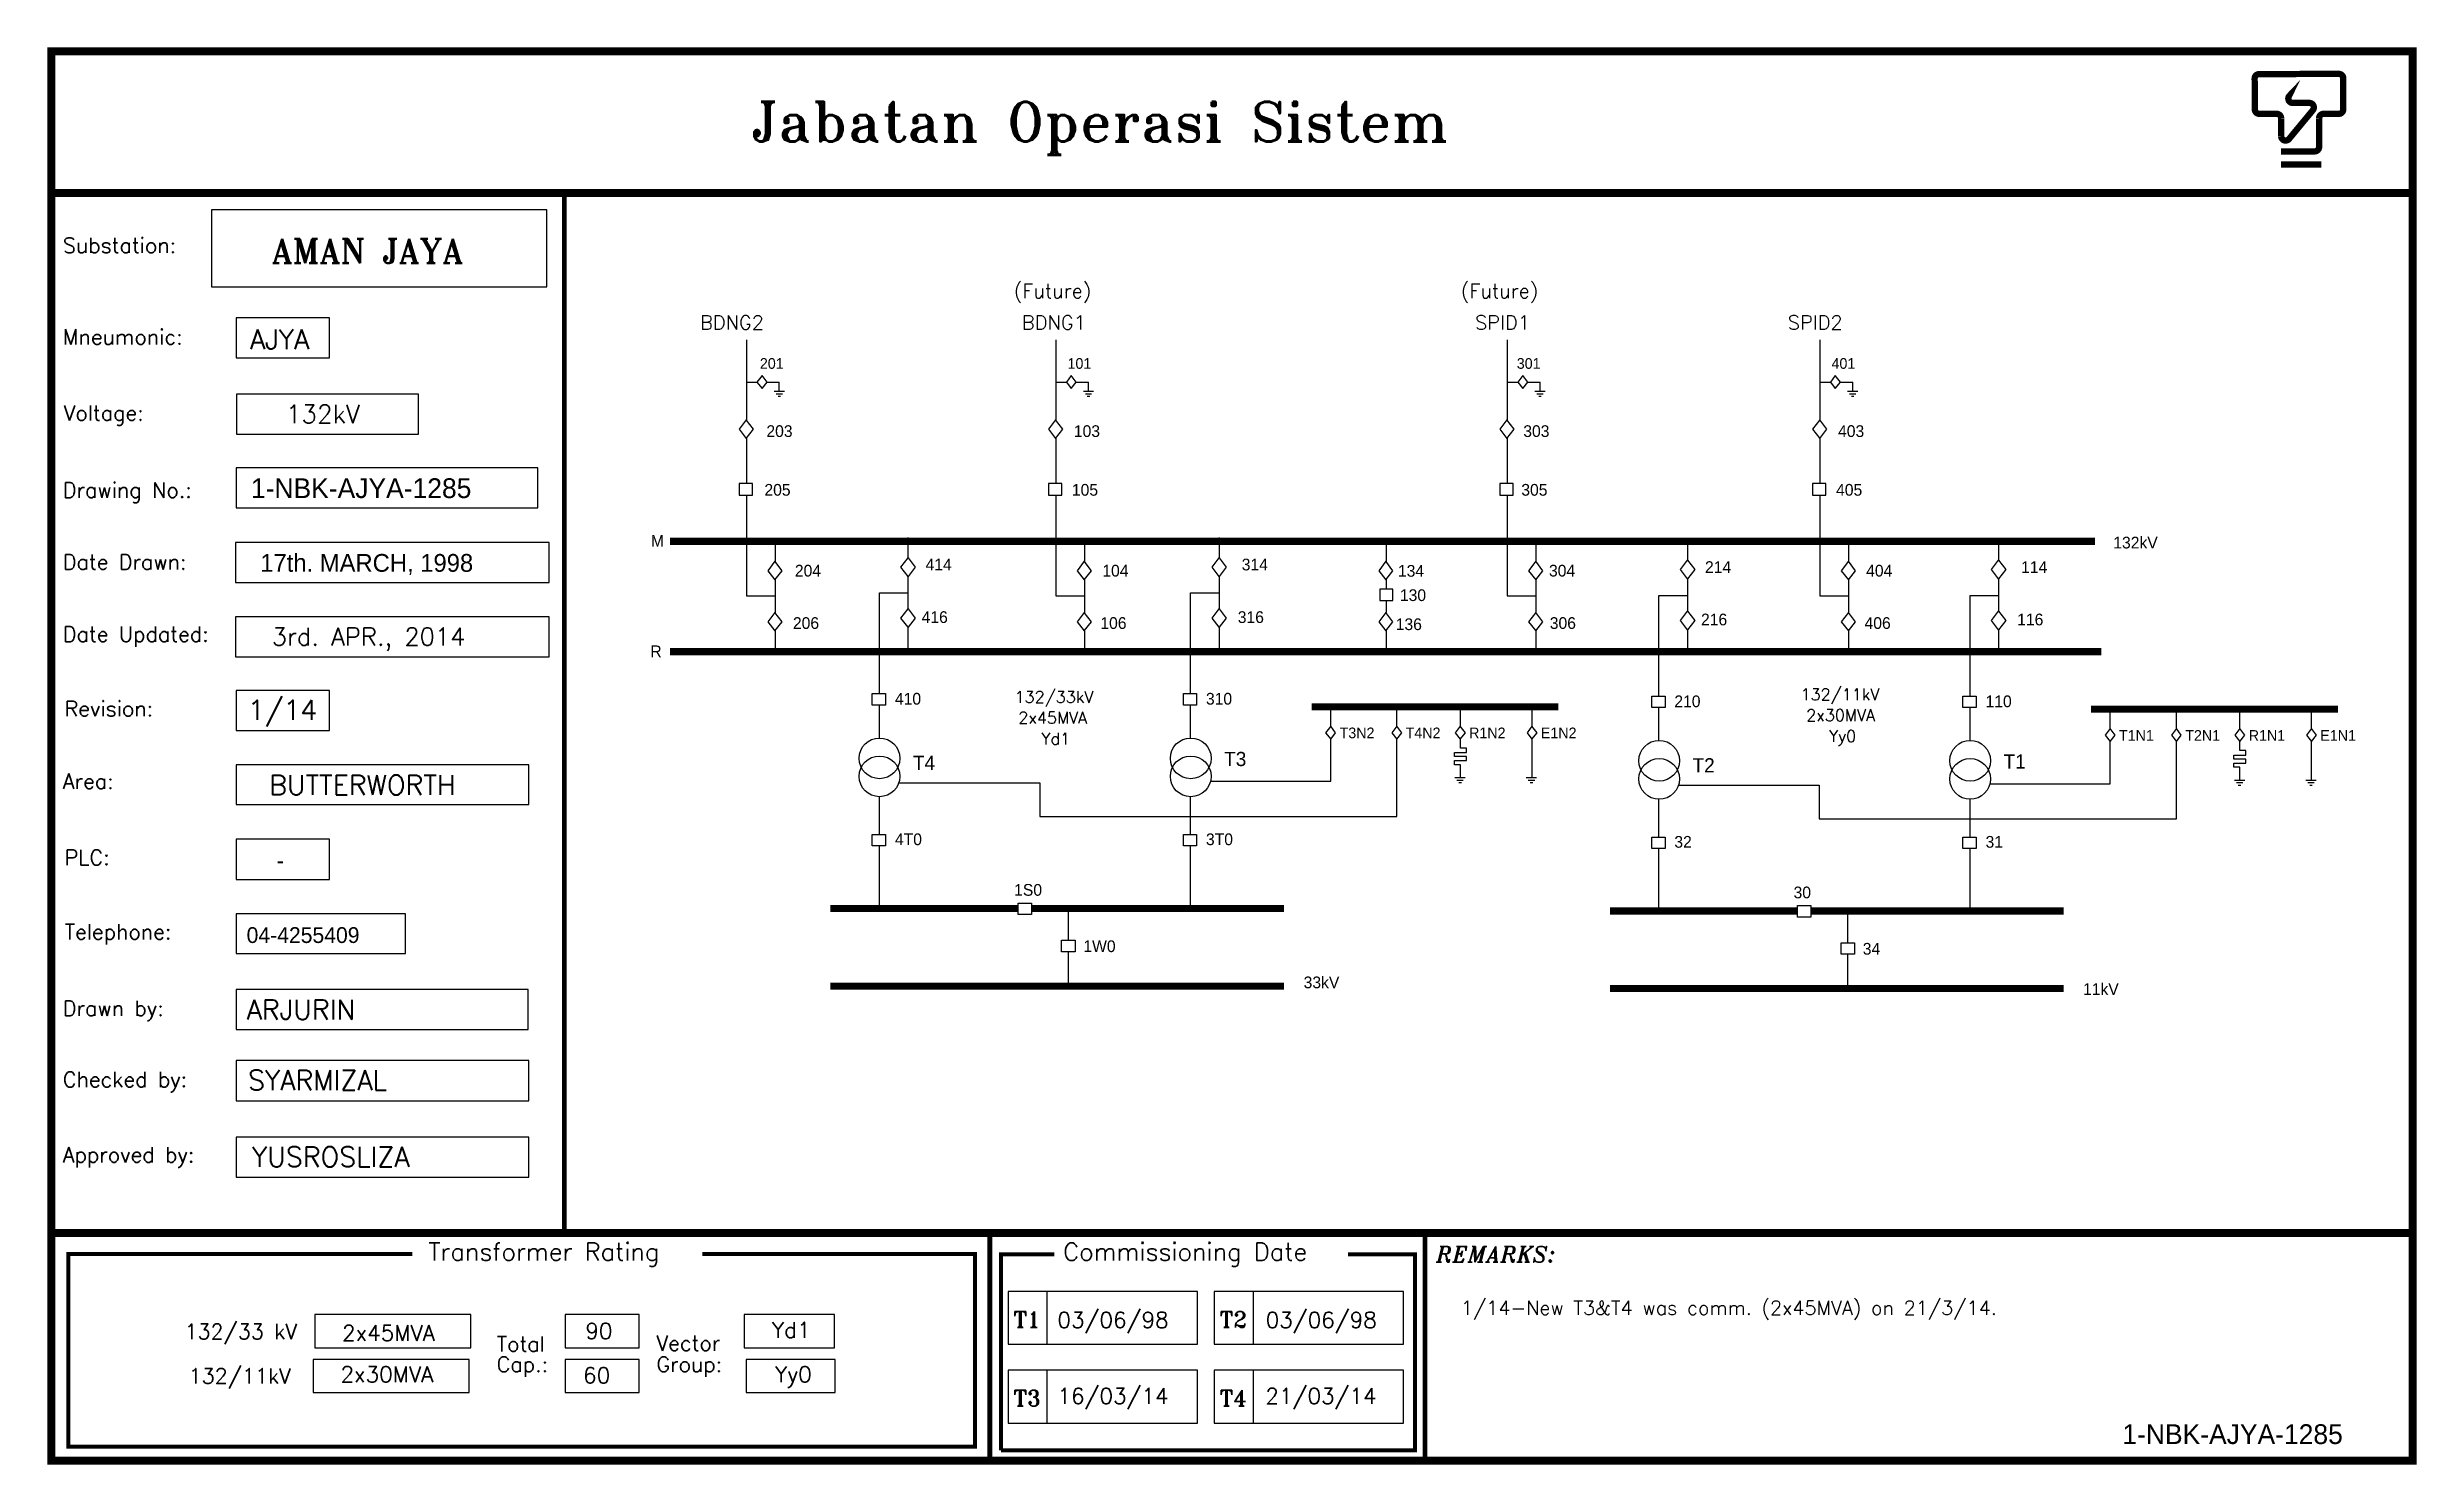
# Model space of a CAD drawing. Extents: x 0.2 to 25.8, y -0.8 to 8.
# Drawn here: x 0.21 to 12.19, y 0.19 to 7.37 of the extents above; entities that cross this region are included whole.
import ezdxf

# ---------------------------------------------------------------- set-up
doc = ezdxf.new("R2010")
doc.units = 0
doc.header["$MEASUREMENT"] = 0
doc.layers.get('0').update_dxf_attribs({"linetype": 'CONTINUOUS'})
doc.layers.add('AHTM', color=7, linetype='CONTINUOUS')
doc.styles.add('ITALICT', font='italict')
doc.styles.add('ROMANS', font='romans')
doc.styles.add('ROMANT', font='romant')

msp = doc.modelspace()

# ---------------------------------------------------------------- texts
at = {"color": 4, "style": 'ROMANT'}
msp.add_text('Jabatan Operasi Sistem ', height=0.2, dxfattribs=at).set_placement((3.767, 6.889))
for s, height, style, p in [('Substation:', 0.0768, 'ROMANS', (0.287, 6.325)), ('Mneumonic:', 0.0768, 'ROMANS', (0.287, 5.862)), ('Voltage:', 0.0768, 'ROMANS', (0.291, 5.477)), ('132kV', 0.0922, 'ROMANS', (1.414, 5.464)), ('Drawing No.:', 0.0768, 'ROMANS', (0.287, 5.087)), ('Date Drawn:', 0.0768, 'ROMANS', (0.287, 4.723)), ('Date Updated:', 0.0768, 'ROMANS', (0.287, 4.358)), ('Revision:', 0.0768, 'ROMANS', (0.296, 3.981)), ('Area:', 0.0768, 'ROMANS', (0.287, 3.614)), ('PLC:', 0.0768, 'ROMANS', (0.296, 3.228)), ('Telephone:', 0.0768, 'ROMANS', (0.296, 2.852)), ('Drawn by:', 0.0768, 'ROMANS', (0.287, 2.465)), ('ARJURIN', 0.1, 'ROMANS', (1.216, 2.447)), ('Checked by:', 0.0768, 'ROMANS', (0.287, 2.105)), ('SYARMIZAL', 0.1, 'ROMANS', (1.223, 2.09)), ('Approved by:', 0.0768, 'ROMANS', (0.287, 1.724)), ('YUSROSLIZA', 0.1, 'ROMANS', (1.243, 1.702)), ('Transformer Rating', 0.09, 'ROMANS', (2.135, 1.227)), ('Commissioning Date', 0.09, 'ROMANS', (5.346, 1.227)), ('REMARKS:', 0.08, 'ITALICT', (7.232, 1.219)), ('T1', 0.08, 'ROMANT', (5.095, 0.889)), ('T2', 0.08, 'ROMANT', (6.138, 0.889)), ('1/14-New T3&T4 was comm. (2x45MVA) on 21/3/14.', 0.07139, 'ROMANS', (7.357, 0.952)), ('132/33 kV', 0.0768, 'ROMANS', (0.902, 0.83)), ('Total', 0.0768, 'ROMANS', (2.481, 0.767)), ('Vector', 0.0768, 'ROMANS', (3.289, 0.771)), ('Cap.:', 0.0768, 'ROMANS', (2.481, 0.664)), ('Group:', 0.0768, 'ROMANS', (3.289, 0.664)), ('132/11kV', 0.0768, 'ROMANS', (0.923, 0.605)), ('T3', 0.08, 'ROMANT', (5.095, 0.491)), ('T4', 0.08, 'ROMANT', (6.138, 0.491))]:
    msp.add_text(s, height=height, dxfattribs=dict(style=style)).set_placement(p)
at = {"layer": 'AHTM'}
for s, height, style, p in [('AMAN JAYA', 0.1229, 'ROMANT', (1.343, 6.273)), ('(Future)', 0.0719, 'ROMANS', (5.096, 6.097)), ('(Future)', 0.0719, 'ROMANS', (7.357, 6.097)), ('BDNG2', 0.0719, 'ROMANS', (3.509, 5.937)), ('BDNG1', 0.0719, 'ROMANS', (5.137, 5.937)), ('SPID1', 0.0719, 'ROMANS', (7.429, 5.937)), ('SPID2', 0.0719, 'ROMANS', (9.011, 5.937)), ('AJYA', 0.1, 'ROMANS', (1.233, 5.838)), ('3rd. APR., 2014', 0.09, 'ROMANS', (1.343, 4.339)), ('1/14', 0.1, 'ROMANS', (1.222, 3.963)), ('132/33kV', 0.0593, 'ROMANS', (5.1, 4.049)), ('132/11kV', 0.0593, 'ROMANS', (9.075, 4.062)), ('2x45MVA', 0.0593, 'ROMANS', (5.119, 3.944)), ('2x30MVA', 0.0593, 'ROMANS', (9.104, 3.957)), ('Yd1', 0.0593, 'ROMANS', (5.236, 3.838)), ('Yy0', 0.0593, 'ROMANS', (9.219, 3.851)), ('BUTTERWORTH', 0.1, 'ROMANS', (1.33, 3.583))]:
    msp.add_text(s, height=height, dxfattribs=dict(at, style=style)).set_placement(p)
at = {"layer": 'AHTM', "color": 7}
for s, p in [('201', (3.812, 5.739)), ('101', (5.368, 5.739)), ('301', (7.64, 5.739)), ('401', (9.232, 5.739)), ('T3N2', (6.744, 3.87)), ('T4N2', (7.078, 3.87)), ('R1N2', (7.399, 3.87)), ('E1N2', (7.762, 3.87)), ('T1N1', (10.686, 3.857)), ('T2N1', (11.021, 3.857)), ('R1N1', (11.342, 3.857)), ('E1N1', (11.704, 3.857))]:
    msp.add_text(s, height=0.0539, dxfattribs=at).set_placement(p)
at = {"layer": 'AHTM'}
for s, height, p in [('203', 0.0593, (3.845, 5.394)), ('103', 0.0593, (5.4, 5.394)), ('303', 0.0593, (7.673, 5.394)), ('403', 0.0593, (9.265, 5.394)), ('1-NBK-AJYA-1285', 0.1, (1.238, 5.085)), ('205', 0.0593, (3.835, 5.097)), ('105', 0.0593, (5.39, 5.097)), ('305', 0.0593, (7.663, 5.097)), ('405', 0.0593, (9.255, 5.097)), ('17th. MARCH, 1998', 0.09, (1.285, 4.712)), ('M', 0.0593, (3.261, 4.839)), ('132kV', 0.0593, (10.657, 4.83)), ('204', 0.0593, (3.989, 4.688)), ('414', 0.0593, (4.65, 4.719)), ('104', 0.0593, (5.544, 4.688)), ('314', 0.0593, (6.249, 4.719)), ('134', 0.0593, (7.039, 4.687)), ('304', 0.0593, (7.803, 4.688)), ('214', 0.0593, (8.592, 4.706)), ('404', 0.0593, (9.407, 4.688)), ('114', 0.0593, (10.191, 4.706)), ('130', 0.0593, (7.049, 4.564)), ('206', 0.0593, (3.979, 4.423)), ('416', 0.0593, (4.63, 4.453)), ('106', 0.0593, (5.534, 4.423)), ('316', 0.0593, (6.229, 4.453)), ('136', 0.0593, (7.028, 4.417)), ('306', 0.0593, (7.807, 4.423)), ('216', 0.0593, (8.572, 4.441)), ('406', 0.0593, (9.399, 4.423)), ('116', 0.0593, (10.171, 4.441)), ('R', 0.0593, (3.258, 4.28)), ('410', 0.0593, (4.495, 4.04)), ('310', 0.0593, (6.068, 4.04)), ('210', 0.0593, (8.437, 4.027)), ('110', 0.0593, (10.011, 4.027)), ('T4', 0.0719, (4.586, 3.71)), ('T3', 0.0719, (6.16, 3.729)), ('T2', 0.0719, (8.529, 3.697)), ('T1', 0.0719, (10.102, 3.716)), ('4T0', 0.0593, (4.495, 3.329)), ('3T0', 0.0593, (6.068, 3.329)), ('32', 0.0593, (8.437, 3.316)), ('31', 0.0593, (10.011, 3.316)), ('-', 0.08, (1.369, 3.211)), ('1S0', 0.0593, (5.098, 3.073)), ('30', 0.0593, (9.04, 3.06)), ('04-4255409', 0.08, (1.216, 2.834)), ('1W0', 0.0593, (5.448, 2.788)), ('34', 0.0593, (9.39, 2.775)), ('33kV', 0.0593, (6.562, 2.605)), ('11kV', 0.0593, (10.504, 2.571)), ('1-NBK-AJYA-1285', 0.1, (10.703, 0.299))]:
    msp.add_text(s, height=height, dxfattribs=at).set_placement(p)
at = {"layer": 'AHTM', "color": 7, "style": 'ROMANS'}
for s, p in [('03/06/98', (5.317, 0.887)), ('03/06/98', (6.37, 0.887)), ('2x45MVA', (1.699, 0.821)), ('90', (2.929, 0.831)), ('Yd1', (3.873, 0.836)), ('2x30MVA', (1.691, 0.612)), ('60', (2.918, 0.607)), ('Yy0', (3.889, 0.612)), ('16/03/14', (5.317, 0.502)), ('21/03/14', (6.369, 0.502))]:
    msp.add_text(s, height=0.08, dxfattribs=at).set_placement(p)

# ---------------------------------------------------------------- linework, layer by layer
at = {"color": 1}
for p, q in [((5.371, 3.009), (5.371, 2.848)), ((5.371, 2.79), (5.371, 2.622))]:
    msp.add_line(p, q, dxfattribs=at)
at = {"color": 2}
for p, q in [((9.313, 2.996), (9.313, 2.835)), ((9.313, 2.777), (9.313, 2.609))]:
    msp.add_line(p, q, dxfattribs=at)
at = {"color": 4}
for p, q in [((5.264, 1.071), (5.264, 0.804)), ((6.306, 1.071), (6.306, 0.804)), ((5.264, 0.672), (5.264, 0.405)), ((6.306, 0.672), (6.306, 0.405))]:
    msp.add_line(p, q, dxfattribs=at)
at = {"color": 93, "const_width": 0.04}
msp.add_lwpolyline([(0.228, 7.345), (12.171, 7.345), (12.171, 0.215), (0.228, 0.215)], close=True, dxfattribs=at)
at = {"color": 1, "const_width": 0.032}
msp.add_lwpolyline([(11.546, 7.119, 0.606874), (11.565, 7.084), (11.649, 7.084, -0.634847), (11.666, 7.047), (11.546, 6.902, -0.69905), (11.506, 6.916), (11.506, 7.007, 0.411451), (11.483, 7.029), (11.395, 7.029, -0.412438), (11.373, 7.051), (11.372, 7.207, -0.415195), (11.394, 7.23), (11.798, 7.231, -0.415009), (11.82, 7.209), (11.82, 7.051, -0.414214), (11.798, 7.029), (11.721, 7.029, 0.414214), (11.698, 7.007), (11.698, 6.862, -0.414214), (11.676, 6.839), (11.506, 6.839)], format="xyb", dxfattribs=at)
msp.add_lwpolyline([(11.506, 6.773), (11.71, 6.773)], dxfattribs=at)
at = {"color": 253, "const_width": 0.04}
for points in [[(0.228, 6.628), (12.171, 6.628)], [(0.228, 1.367), (12.171, 1.367)]]:
    msp.add_lwpolyline(points, dxfattribs=at)
at = {"color": 30, "const_width": 0.025}
for points in [[(2.823, 6.628), (2.823, 1.367)], [(4.975, 1.367), (4.975, 0.215)], [(7.176, 1.367), (7.176, 0.215)]]:
    msp.add_lwpolyline(points, dxfattribs=at)
at = {"color": 60}
for points in [[(2.735, 6.543), (1.038, 6.543), (1.038, 6.153), (2.735, 6.153)], [(1.163, 5.794), (1.635, 5.794), (1.635, 5.997), (1.163, 5.997)], [(1.163, 5.035), (2.689, 5.035), (2.689, 5.238), (1.163, 5.238)], [(1.16, 4.658), (2.747, 4.658), (2.747, 4.86), (1.16, 4.86)], [(1.16, 4.282), (2.747, 4.282), (2.747, 4.484), (1.16, 4.484)], [(1.163, 3.909), (1.635, 3.909), (1.635, 4.111), (1.163, 4.111)], [(2.644, 3.736), (1.163, 3.736), (1.163, 3.534), (2.644, 3.534)], [(1.163, 3.156), (1.635, 3.156), (1.635, 3.359), (1.163, 3.359)], [(1.163, 2.78), (2.02, 2.78), (2.02, 2.982), (1.163, 2.982)], [(2.64, 2.598), (1.163, 2.598), (1.163, 2.396), (2.64, 2.396)], [(2.644, 2.239), (1.163, 2.239), (1.163, 2.036), (2.644, 2.036)], [(2.644, 1.851), (1.163, 1.851), (1.163, 1.649), (2.644, 1.649)]]:
    msp.add_lwpolyline(points, close=True, dxfattribs=at)
msp.add_lwpolyline([(2.085, 5.61), (1.165, 5.61), (1.165, 5.408), (2.085, 5.408), (2.085, 5.61)], dxfattribs=at)
at = {"color": 140, "const_width": 0.02}
msp.add_lwpolyline([(2.054, 1.26), (0.314, 1.26), (0.314, 0.286), (4.9, 0.286), (4.9, 1.26), (3.521, 1.26)], dxfattribs=at)
at = {"color": 31, "const_width": 0.02}
for points in [[(5.032, 0.267), (5.032, 1.259), (5.302, 1.259)], [(6.787, 1.259), (7.126, 1.259), (7.126, 0.267), (5.032, 0.267)]]:
    msp.add_lwpolyline(points, dxfattribs=at)
at = {"color": 4}
for points in [[(6.025, 1.071), (5.067, 1.071), (5.067, 0.804), (6.025, 0.804)], [(7.067, 1.071), (6.109, 1.071), (6.109, 0.804), (7.067, 0.804)], [(2.35, 0.954), (1.561, 0.954), (1.561, 0.785), (2.35, 0.785)], [(3.202, 0.954), (2.827, 0.954), (2.827, 0.785), (3.202, 0.785)], [(4.19, 0.954), (3.732, 0.954), (3.732, 0.785), (4.19, 0.785)], [(2.341, 0.727), (1.553, 0.727), (1.553, 0.559), (2.341, 0.559)], [(3.202, 0.727), (2.827, 0.727), (2.827, 0.559), (3.202, 0.559)], [(4.192, 0.727), (3.743, 0.727), (3.743, 0.559), (4.192, 0.559)], [(6.025, 0.672), (5.067, 0.672), (5.067, 0.405), (6.025, 0.405)], [(7.067, 0.672), (6.109, 0.672), (6.109, 0.405), (7.067, 0.405)]]:
    msp.add_lwpolyline(points, close=True, dxfattribs=at)
at = {"color": 1}
msp.add_solid([(11.603, 7.201), (11.533, 7.128), (11.603, 7.201), (11.559, 7.11)], dxfattribs=at)
at = {"layer": 'AHTM', "color": 3}
for p, q in [((3.744, 5.885), (3.744, 5.48)), ((5.308, 5.885), (5.308, 5.48)), ((7.591, 5.885), (7.591, 5.48)), ((9.172, 5.885), (9.172, 5.48)), ((3.744, 5.671), (3.798, 5.671)), ((3.848, 5.671), (3.91, 5.671)), ((3.91, 5.625), (3.91, 5.671)), ((5.308, 5.671), (5.362, 5.671)), ((5.412, 5.671), (5.474, 5.671)), ((5.474, 5.625), (5.474, 5.671)), ((7.591, 5.671), (7.645, 5.671)), ((7.695, 5.671), (7.758, 5.671)), ((7.758, 5.625), (7.758, 5.671)), ((9.172, 5.671), (9.226, 5.671)), ((9.276, 5.671), (9.339, 5.671)), ((9.339, 5.625), (9.339, 5.671)), ((3.744, 5.388), (3.744, 5.158)), ((5.308, 5.388), (5.308, 5.158)), ((7.591, 5.388), (7.591, 5.158)), ((9.172, 5.388), (9.172, 5.158)), ((3.889, 4.869), (3.889, 4.764)), ((4.562, 4.782), (4.562, 4.885)), ((5.453, 4.869), (5.453, 4.764)), ((6.136, 4.782), (6.136, 4.885)), ((6.979, 4.869), (6.979, 4.764)), ((7.736, 4.869), (7.736, 4.764)), ((8.505, 4.769), (8.505, 4.872)), ((9.318, 4.869), (9.318, 4.764)), ((10.078, 4.769), (10.078, 4.872)), ((4.562, 4.523), (4.562, 4.69)), ((6.136, 4.523), (6.136, 4.69)), ((8.505, 4.511), (8.505, 4.677)), ((10.078, 4.511), (10.078, 4.677)), ((3.889, 4.672), (3.889, 4.506)), ((5.453, 4.672), (5.453, 4.506)), ((6.979, 4.672), (6.979, 4.624)), ((6.979, 4.566), (6.979, 4.506)), ((7.736, 4.672), (7.736, 4.506)), ((9.318, 4.672), (9.318, 4.506)), ((3.889, 4.414), (3.889, 4.31)), ((4.562, 4.326), (4.562, 4.432)), ((5.453, 4.414), (5.453, 4.31)), ((6.136, 4.326), (6.136, 4.432)), ((6.979, 4.414), (6.979, 4.31)), ((7.736, 4.414), (7.736, 4.31)), ((8.505, 4.314), (8.505, 4.419)), ((9.318, 4.414), (9.318, 4.31)), ((10.078, 4.314), (10.078, 4.419)), ((4.417, 3.872), (4.417, 4.038)), ((5.99, 3.872), (5.99, 4.038)), ((8.359, 3.86), (8.359, 4.025)), ((9.933, 3.86), (9.933, 4.025))]:
    msp.add_line(p, q, dxfattribs=at)
at = {"layer": 'AHTM', "color": 7}
for p, q in [((3.884, 5.625), (3.936, 5.625)), ((3.894, 5.612), (3.926, 5.612)), ((3.904, 5.6), (3.916, 5.6)), ((5.448, 5.625), (5.5, 5.625)), ((5.458, 5.612), (5.49, 5.612)), ((5.468, 5.6), (5.481, 5.6)), ((7.732, 5.625), (7.784, 5.625)), ((7.742, 5.612), (7.774, 5.612)), ((7.751, 5.6), (7.764, 5.6)), ((9.313, 5.625), (9.365, 5.625)), ((9.323, 5.612), (9.355, 5.612)), ((9.333, 5.6), (9.345, 5.6)), ((7.327, 3.671), (7.379, 3.671)), ((7.337, 3.658), (7.369, 3.658)), ((7.347, 3.646), (7.36, 3.646)), ((7.688, 3.671), (7.74, 3.671)), ((7.698, 3.658), (7.731, 3.658)), ((7.708, 3.646), (7.721, 3.646)), ((11.27, 3.658), (11.322, 3.658)), ((11.28, 3.646), (11.312, 3.646)), ((11.289, 3.633), (11.302, 3.633)), ((11.631, 3.658), (11.683, 3.658)), ((11.641, 3.646), (11.673, 3.646)), ((11.651, 3.633), (11.663, 3.633))]:
    msp.add_line(p, q, dxfattribs=at)
at = {"layer": 'AHTM', "color": 1}
for p, q in [((6.699, 3.931), (6.699, 4.029)), ((7.034, 3.931), (7.034, 4.029)), ((7.355, 3.931), (7.355, 4.029)), ((7.718, 3.931), (7.718, 4.029)), ((7.718, 3.671), (7.718, 3.866)), ((4.417, 3.383), (4.417, 3.573)), ((5.99, 3.383), (5.99, 3.573)), ((4.417, 3.009), (4.417, 3.325)), ((5.99, 3.009), (5.99, 3.325))]:
    msp.add_line(p, q, dxfattribs=at)
at = {"layer": 'AHTM', "color": 2}
for p, q in [((10.642, 3.918), (10.642, 4.017)), ((10.976, 3.918), (10.976, 4.017)), ((11.297, 3.918), (11.297, 4.017)), ((11.66, 3.918), (11.66, 4.017)), ((11.66, 3.658), (11.66, 3.854)), ((8.359, 3.37), (8.359, 3.561)), ((9.933, 3.37), (9.933, 3.561)), ((8.359, 2.996), (8.359, 3.312)), ((9.933, 2.996), (9.933, 3.312))]:
    msp.add_line(p, q, dxfattribs=at)
at = {"layer": 'AHTM', "color": 3}
for points in [[(3.823, 5.639), (3.848, 5.672), (3.823, 5.705), (3.797, 5.672)], [(5.387, 5.639), (5.412, 5.672), (5.387, 5.705), (5.362, 5.672)], [(7.67, 5.639), (7.696, 5.672), (7.67, 5.705), (7.645, 5.672)], [(9.251, 5.639), (9.277, 5.672), (9.251, 5.705), (9.226, 5.672)], [(3.743, 5.387), (3.779, 5.433), (3.743, 5.48), (3.707, 5.433)], [(5.307, 5.387), (5.344, 5.433), (5.307, 5.48), (5.271, 5.433)], [(7.59, 5.387), (7.627, 5.433), (7.59, 5.48), (7.554, 5.433)], [(9.172, 5.387), (9.208, 5.433), (9.172, 5.48), (9.135, 5.433)], [(3.775, 5.158), (3.707, 5.158), (3.707, 5.1), (3.775, 5.1)], [(5.339, 5.158), (5.271, 5.158), (5.271, 5.1), (5.339, 5.1)], [(7.622, 5.158), (7.555, 5.158), (7.555, 5.1), (7.622, 5.1)], [(9.203, 5.158), (9.136, 5.158), (9.136, 5.1), (9.203, 5.1)], [(3.888, 4.671), (3.925, 4.717), (3.888, 4.765), (3.852, 4.717)], [(4.562, 4.782), (4.598, 4.736), (4.562, 4.689), (4.525, 4.736)], [(5.452, 4.671), (5.489, 4.717), (5.452, 4.765), (5.416, 4.717)], [(6.135, 4.782), (6.171, 4.736), (6.135, 4.689), (6.099, 4.736)], [(6.978, 4.671), (7.014, 4.717), (6.978, 4.765), (6.942, 4.717)], [(7.736, 4.671), (7.772, 4.717), (7.736, 4.765), (7.699, 4.717)], [(8.504, 4.77), (8.54, 4.723), (8.504, 4.676), (8.468, 4.723)], [(9.317, 4.671), (9.353, 4.717), (9.317, 4.765), (9.281, 4.717)], [(10.077, 4.77), (10.114, 4.723), (10.077, 4.676), (10.041, 4.723)], [(7.014, 4.624), (6.947, 4.624), (6.947, 4.566), (7.014, 4.566)], [(3.888, 4.413), (3.925, 4.459), (3.888, 4.506), (3.852, 4.459)], [(4.562, 4.524), (4.598, 4.478), (4.562, 4.431), (4.525, 4.478)], [(5.452, 4.413), (5.489, 4.459), (5.452, 4.506), (5.416, 4.459)], [(6.135, 4.524), (6.171, 4.478), (6.135, 4.431), (6.099, 4.478)], [(6.978, 4.413), (7.014, 4.459), (6.978, 4.506), (6.942, 4.459)], [(7.736, 4.413), (7.772, 4.459), (7.736, 4.506), (7.699, 4.459)], [(8.504, 4.512), (8.54, 4.465), (8.504, 4.418), (8.468, 4.465)], [(9.317, 4.413), (9.353, 4.459), (9.317, 4.506), (9.281, 4.459)], [(10.077, 4.512), (10.114, 4.465), (10.077, 4.418), (10.041, 4.465)], [(4.448, 4.038), (4.38, 4.038), (4.38, 4.096), (4.448, 4.096)], [(6.021, 4.038), (5.954, 4.038), (5.954, 4.096), (6.021, 4.096)], [(8.39, 4.025), (8.323, 4.025), (8.323, 4.083), (8.39, 4.083)], [(9.964, 4.025), (9.896, 4.025), (9.896, 4.083), (9.964, 4.083)]]:
    msp.add_lwpolyline(points, close=True, dxfattribs=at)
for points in [[(3.744, 5.1), (3.744, 4.591), (3.889, 4.591)], [(5.308, 5.1), (5.308, 4.591), (5.453, 4.591)], [(7.591, 5.1), (7.591, 4.591), (7.736, 4.591)], [(9.172, 5.1), (9.172, 4.591), (9.318, 4.591)], [(4.417, 4.096), (4.417, 4.605), (4.562, 4.605)], [(5.99, 4.096), (5.99, 4.605), (6.136, 4.605)], [(8.359, 4.083), (8.359, 4.592), (8.505, 4.592)], [(9.933, 4.083), (9.933, 4.592), (10.078, 4.592)]]:
    msp.add_lwpolyline(points, dxfattribs=at)
at = {"layer": 'AHTM', "color": 3, "const_width": 0.0359}
for points in [[(10.565, 4.866), (3.358, 4.866)], [(10.596, 4.308), (3.358, 4.308)]]:
    msp.add_lwpolyline(points, dxfattribs=at)
at = {"layer": 'AHTM', "color": 1, "const_width": 0.0359}
for points in [[(7.851, 4.029), (6.603, 4.029)], [(5.118, 3.009), (4.169, 3.009)], [(6.463, 3.009), (5.185, 3.009)], [(6.463, 2.616), (4.169, 2.616)]]:
    msp.add_lwpolyline(points, dxfattribs=at)
at = {"layer": 'AHTM', "color": 2, "const_width": 0.0359}
for points in [[(11.794, 4.017), (10.545, 4.017)], [(9.06, 2.996), (8.112, 2.996)], [(10.406, 2.996), (9.127, 2.996)], [(10.406, 2.604), (8.112, 2.604)]]:
    msp.add_lwpolyline(points, dxfattribs=at)
at = {"layer": 'AHTM', "color": 1}
for points in [[(4.515, 3.645), (5.228, 3.645), (5.228, 3.474), (7.034, 3.474), (7.034, 3.866)], [(6.091, 3.652), (6.699, 3.652), (6.699, 3.866)], [(7.355, 3.671), (7.355, 3.735), (7.325, 3.735), (7.325, 3.757), (7.386, 3.757), (7.386, 3.777), (7.325, 3.777), (7.325, 3.798), (7.386, 3.798), (7.386, 3.82), (7.355, 3.82), (7.355, 3.866)]]:
    msp.add_lwpolyline(points, dxfattribs=at)
for points in [[(6.699, 3.866), (6.724, 3.898), (6.699, 3.931), (6.673, 3.898)], [(7.034, 3.866), (7.059, 3.898), (7.034, 3.931), (7.008, 3.898)], [(7.354, 3.866), (7.38, 3.898), (7.354, 3.931), (7.329, 3.898)], [(7.717, 3.866), (7.743, 3.898), (7.717, 3.931), (7.692, 3.898)], [(4.448, 3.325), (4.38, 3.325), (4.38, 3.383), (4.448, 3.383)], [(6.021, 3.325), (5.954, 3.325), (5.954, 3.383), (6.021, 3.383)], [(5.185, 2.978), (5.118, 2.978), (5.118, 3.036), (5.185, 3.036)], [(5.406, 2.79), (5.338, 2.79), (5.338, 2.848), (5.406, 2.848)]]:
    msp.add_lwpolyline(points, close=True, dxfattribs=at)
at = {"layer": 'AHTM', "color": 2}
for points in [[(8.458, 3.632), (9.17, 3.632), (9.17, 3.462), (10.976, 3.462), (10.976, 3.854)], [(10.033, 3.639), (10.642, 3.639), (10.642, 3.854)], [(11.297, 3.658), (11.297, 3.723), (11.267, 3.723), (11.267, 3.744), (11.328, 3.744), (11.328, 3.764), (11.267, 3.764), (11.267, 3.785), (11.328, 3.785), (11.328, 3.807), (11.297, 3.807), (11.297, 3.854)]]:
    msp.add_lwpolyline(points, dxfattribs=at)
for points in [[(10.641, 3.853), (10.667, 3.886), (10.641, 3.919), (10.616, 3.886)], [(10.976, 3.853), (11.001, 3.886), (10.976, 3.919), (10.951, 3.886)], [(11.297, 3.853), (11.322, 3.886), (11.297, 3.919), (11.271, 3.886)], [(11.66, 3.853), (11.685, 3.886), (11.66, 3.919), (11.634, 3.886)], [(8.39, 3.312), (8.323, 3.312), (8.323, 3.37), (8.39, 3.37)], [(9.964, 3.312), (9.896, 3.312), (9.896, 3.37), (9.964, 3.37)], [(9.127, 2.965), (9.06, 2.965), (9.06, 3.023), (9.127, 3.023)], [(9.348, 2.777), (9.281, 2.777), (9.281, 2.835), (9.348, 2.835)]]:
    msp.add_lwpolyline(points, close=True, dxfattribs=at)
at = {"layer": 'AHTM', "color": 3}
for centre in [(4.417, 3.768), (5.991, 3.768), (8.36, 3.756), (9.933, 3.756)]:
    msp.add_circle(centre, 0.103, dxfattribs=at)
at = {"layer": 'AHTM', "color": 1}
for centre in [(4.417, 3.677), (5.991, 3.677)]:
    msp.add_circle(centre, 0.103, dxfattribs=at)
at = {"layer": 'AHTM', "color": 2}
for centre in [(8.36, 3.664), (9.933, 3.664)]:
    msp.add_circle(centre, 0.103, dxfattribs=at)

msp.set_redraw_order([(e.dxf.handle, doc.entitydb.next_handle()) for e in msp.query("TEXT MTEXT ATTDEF DIMENSION ARC_DIMENSION")])  # texts and dimensions are drawn at this point

doc.saveas('drawing.dxf')
